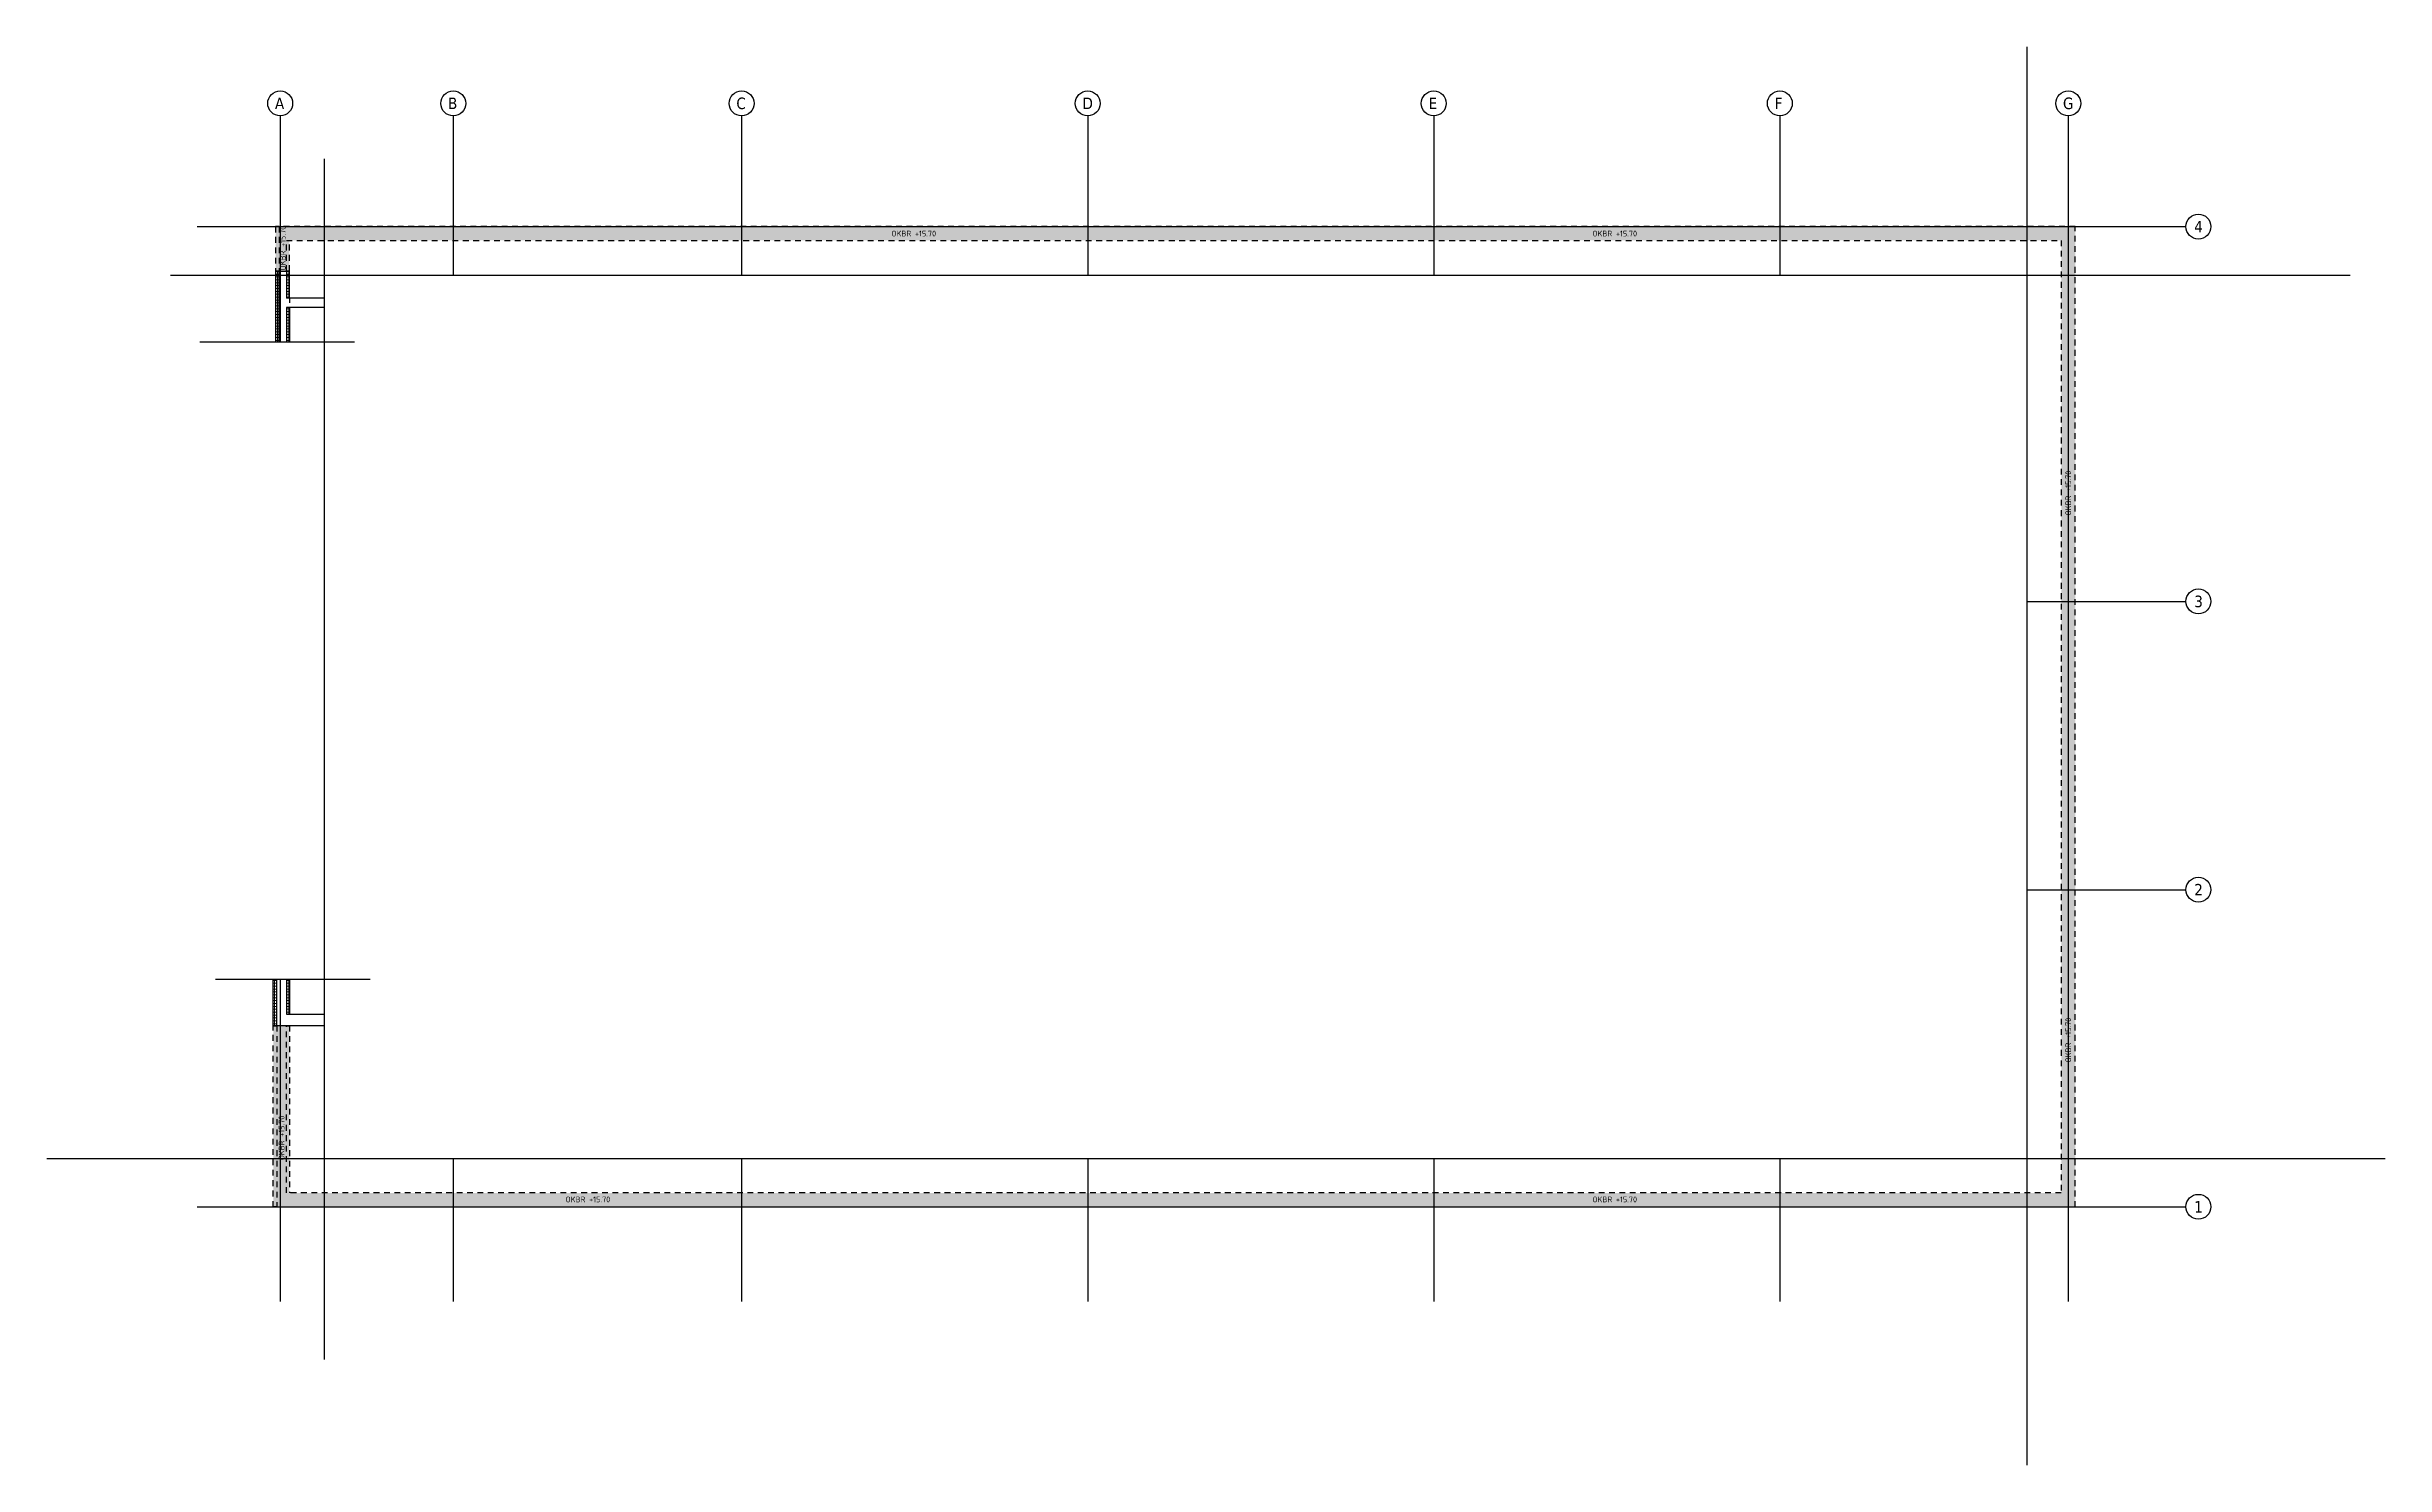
# Model space of a CAD drawing. Extents: x -67 to 77, y -7 to 90.
# Drawn here: x -67.4 to -16.7, y 58.9 to 89.6 of the extents above; entities that cross this region are included whole.
import ezdxf

# ---------------------------------------------------------------- set-up
doc = ezdxf.new("R2010")
doc.units = 0
doc.header["$LTSCALE"] = 0.5
for name, pattern in [('AUSGEZOGEN', [1000.01, 1000, 0.01]), ('HIDDEN2', [0.187, 0.125, -0.062]), ('VERDECKT', [0.375, 0.25, -0.125])]:
    doc.linetypes.add(name, pattern=pattern)
for name, color, linetype in [('ACHSEN', 7, 'Continuous'), ('BETON', 7, 'Continuous'), ('grau_hell', 7, 'Continuous'), ('OBJEKT', 7, 'Continuous'), ('SFP_Achsen', 7, 'Continuous'), ('TEXT', 7, 'Continuous'), ('VERDECKT', 7, 'Continuous')]:
    doc.layers.add(name, color=color, linetype=linetype)
doc.layers.add('NOPLOT', color=7, linetype='Continuous', plot=False)
doc.layers.add('zila_01_rb_02_stb-fertig_05_schraff', color=144, linetype='Continuous', lineweight=9)
doc.styles.add('helv', font='tahoma.ttf')
doc.styles.add('txt', font='isocp.shx')
pattern_1 = [(0, (-141.03973, 25.620005), (1e-17, 0.0625), []), (90, (-141.03973, 25.620005), (-0.0625, 2e-17), [])]

msp = doc.modelspace()

# ---------------------------------------------------------------- texts
at = {"layer": 'SFP_Achsen', "color": 6, "linetype": 'AUSGEZOGEN', "style": 'helv'}
for s, p in [('A', (-62.469, 88.26)), ('B', (-58.719, 88.26)), ('C', (-52.469, 88.26)), ('D', (-44.969, 88.26)), ('E', (-37.469, 88.26)), ('F', (-29.969, 88.26)), ('G', (-23.719, 88.26)), ('4', (-20.875, 85.587)), ('3', (-20.875, 77.462)), ('2', (-20.875, 71.212)), ('1', (-20.875, 64.337))]:
    msp.add_text(s, height=0.25, dxfattribs=at).set_placement(p)
at = {"layer": 'TEXT', "color": 7, "linetype": 'AUSGEZOGEN', "style": 'txt'}
for p in [(-62.235, 84.764), (-23.542, 79.453), (-23.542, 67.594), (-62.262, 65.473)]:
    msp.add_text('OKBR +15.70', height=0.125, rotation=90, dxfattribs=at).set_placement(p)
for p in [(-49.107, 85.499), (-33.916, 85.499), (-56.169, 64.56), (-33.916, 64.56)]:
    msp.add_text('OKBR +15.70', height=0.125, dxfattribs=at).set_placement(p)

# ---------------------------------------------------------------- blocks, each defined once
blk = doc.blocks.new('Brüstung DG')
at = {"layer": 'VERDECKT', "color": 7, "linetype": 'VERDECKT', "lineweight": -2}
for p, q in [((39.05, 21.25), (0.125, 21.25)), ((0.125, 21.25), (0.125, 20.285)), ((0.285, 20.285), (0.285, 20.95)), ((0.285, 20.95), (38.75, 20.95)), ((38.75, 20.95), (38.75, 0.3)), ((39.05, 0), (39.05, 21.25)), ((0.125, 20.285), (0.125, 20.285)), ((0.125, 20.285), (0.125, 20.285)), ((0.125, 20.285), (0.285, 20.285)), ((0.285, 20.285), (0.285, 20.285)), ((0.285, 20.285), (0.285, 20.285)), ((0.285, 3.925), (0.075, 3.925)), ((0.075, 3.925), (0.075, 0)), ((0.285, 3.925), (0.35, 3.925)), ((0.285, 0.3), (0.285, 3.925)), ((0.35, 3.925), (0.35, 0.3)), ((0.075, 0), (39.05, 0)), ((38.75, 0.3), (0.285, 0.3))]:
    blk.add_line(p, q, dxfattribs=at)
for points in [[(0.125, 21.25), (0.05, 21.25), (0.05, 20.285), (0.125, 20.285)], [(0.285, 20.285), (0.35, 20.285), (0.35, 20.95)], [(0.075, 0), (0, 0), (0, 3.925), (0.075, 3.925)]]:
    blk.add_lwpolyline(points, dxfattribs=at)

# ---------------------------------------------------------------- hatches: boundary and pattern name
at = {"layer": 'grau_hell'}
msp.add_hatch(color=9, dxfattribs=at).paths.add_polyline_path([(-62.455, 84.748), (-62.155, 84.748), (-62.155, 85.413), (-23.755, 85.413), (-23.755, 64.763), (-62.155, 64.763), (-62.155, 68.388), (-62.505, 68.388), (-62.505, 64.463), (-23.455, 64.463), (-23.455, 85.713), (-62.455, 85.713)])
at = {"layer": 'zila_01_rb_02_stb-fertig_05_schraff', "linetype": 'AUSGEZOGEN'}
h = msp.add_hatch(dxfattribs=at)
h.set_pattern_fill('ANSI37', color=102, scale=0.5, angle=-45)
h.set_pattern_definition(pattern_1)
h.paths.add_polyline_path([(-62.155, 69.388), (-62.22, 69.388), (-62.22, 68.638), (-62.155, 68.638)])
h.paths.add_polyline_path([(-62.43, 69.388), (-62.505, 69.388), (-62.505, 68.388), (-62.43, 68.388)])
h.paths.add_polyline_path([(-62.22, 83.208), (-62.155, 83.208), (-62.155, 83.958), (-62.22, 83.958)])
h.paths.add_polyline_path([(-62.455, 83.208), (-62.38, 83.208), (-62.38, 84.748), (-62.455, 84.748)])
at = {"layer": 'zila_01_rb_02_stb-fertig_05_schraff'}
h = msp.add_hatch(dxfattribs=at)
h.set_pattern_fill('ANSI37', color=102, scale=0.5, angle=-45)
h.set_pattern_definition(pattern_1)
h.paths.add_polyline_path([(-62.155, 84.748), (-62.22, 84.748), (-62.22, 84.158), (-62.155, 84.158)])

# ---------------------------------------------------------------- linework, layer by layer
at = {"layer": 'ACHSEN', "color": 140, "linetype": 'AUSGEZOGEN'}
for p, q in [((-62.355, 88.113), (-62.355, 83.208)), ((-58.605, 88.113), (-58.605, 84.663)), ((-52.355, 88.113), (-52.355, 84.663)), ((-44.855, 88.113), (-44.855, 84.663)), ((-37.355, 88.113), (-37.355, 84.663)), ((-29.855, 88.113), (-29.855, 84.663)), ((-23.605, 88.113), (-23.605, 62.413)), ((-64.155, 85.713), (-21.055, 85.713)), ((-24.505, 77.588), (-21.055, 77.588)), ((-24.505, 71.338), (-21.055, 71.338)), ((-62.355, 69.388), (-62.355, 62.413)), ((-58.605, 65.513), (-58.605, 62.413)), ((-52.355, 65.513), (-52.355, 62.413)), ((-44.855, 65.513), (-44.855, 62.413)), ((-37.355, 65.513), (-37.355, 62.413)), ((-29.855, 65.513), (-29.855, 62.413)), ((-64.155, 64.463), (-21.055, 64.463))]:
    msp.add_line(p, q, dxfattribs=at)
at = {"layer": 'BETON', "color": 6, "linetype": 'AUSGEZOGEN', "lineweight": -2}
for p, q in [((-62.38, 83.208), (-62.38, 84.748)), ((-62.38, 84.748), (-62.22, 84.748)), ((-62.22, 84.748), (-62.22, 84.158)), ((-62.22, 83.958), (-62.22, 83.208)), ((-62.155, 83.958), (-62.155, 83.208)), ((-62.43, 68.388), (-62.43, 69.388)), ((-62.22, 69.388), (-62.22, 68.638)), ((-62.155, 69.388), (-62.155, 68.638)), ((-62.22, 68.638), (-61.405, 68.638)), ((-61.405, 68.388), (-62.43, 68.388))]:
    msp.add_line(p, q, dxfattribs=at)
at = {"layer": 'BETON', "color": 6, "linetype": 'AUSGEZOGEN'}
for p, q in [((-61.405, 84.158), (-62.22, 84.158)), ((-61.405, 83.958), (-62.22, 83.958)), ((-62.43, 68.388), (-62.505, 68.388))]:
    msp.add_line(p, q, dxfattribs=at)
at = {"layer": 'BETON', "color": 6, "linetype": 'AUSGEZOGEN', "lineweight": -2}
for points in [[(-62.38, 84.748), (-62.455, 84.748), (-62.455, 83.208)], [(-62.155, 84.158), (-62.155, 84.748), (-62.22, 84.748)], [(-62.43, 68.388), (-62.505, 68.388), (-62.505, 69.388)]]:
    msp.add_lwpolyline(points, dxfattribs=at)
at = {"layer": 'NOPLOT', "color": 191, "linetype": 'AUSGEZOGEN'}
for p, q in [((-24.505, 89.611), (-24.505, 58.86)), ((-61.405, 87.179), (-61.405, 61.153)), ((-64.729, 84.663), (-17.494, 84.663)), ((-60.742, 83.208), (-64.099, 83.208)), ((-60.405, 69.388), (-63.759, 69.388)), ((-67.414, 65.513), (-16.736, 65.513))]:
    msp.add_line(p, q, dxfattribs=at)
at = {"layer": 'OBJEKT', "color": 7, "linetype": 'HIDDEN2'}
msp.add_line((-62.155, 84.158), (-62.155, 83.958), dxfattribs=at)
at = {"layer": 'SFP_Achsen', "color": 7, "linetype": 'AUSGEZOGEN'}
for centre in [(-62.355, 88.384), (-58.605, 88.384), (-52.355, 88.384), (-44.855, 88.384), (-37.355, 88.384), (-29.855, 88.384), (-23.605, 88.384), (-20.784, 85.713), (-20.784, 77.588), (-20.784, 71.338), (-20.784, 64.463)]:
    msp.add_circle(centre, 0.27, dxfattribs=at)

# ---------------------------------------------------------------- block references
at = {"layer": 'VERDECKT', "color": 7, "linetype": 'VERDECKT'}
msp.add_blockref('Brüstung DG', (-62.505, 64.463), dxfattribs=at)

msp.set_redraw_order([(e.dxf.handle, doc.entitydb.next_handle()) for e in msp.query("TEXT MTEXT ATTDEF DIMENSION ARC_DIMENSION")])  # texts and dimensions are drawn at this point

doc.saveas('drawing.dxf')
